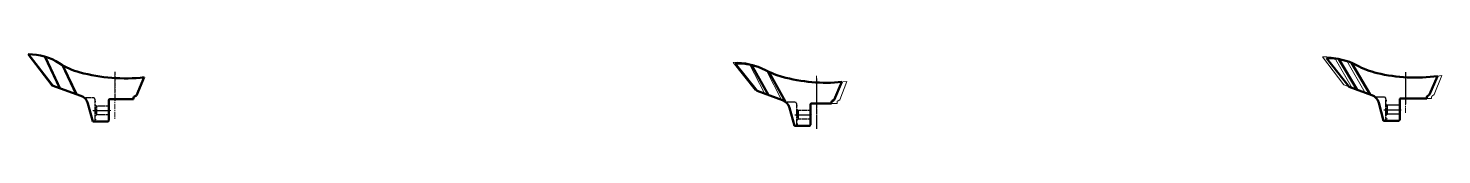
# Model space of a CAD drawing. Header units: millimetres. Extents: x 135002 to 160744, y 22203 to 27033.
# Drawn here: x 144298 to 149297, y 22203 to 22467 of the extents above; entities that cross this region are included whole.
import ezdxf

# ---------------------------------------------------------------- set-up
doc = ezdxf.new("R2010")
doc.units = ezdxf.units.MM
doc.header["$LTSCALE"] = 25
for name, pattern in [('CENTER', [2, 1.25, -0.25, 0.25, -0.25]), ('CENTER2', [1.125, 0.75, -0.125, 0.125, -0.125]), ('HIDDEN', [0.375, 0.25, -0.125])]:
    doc.linetypes.add(name, pattern=pattern)
doc.layers.get('0').update_dxf_attribs({"linetype": 'CONTINUOUS'})
for name, color, linetype, lineweight in [('04 DIMENSION', 7, 'CONTINUOUS', 18), ('cen line', 1, 'CENTER2', 13), ('main', 7, 'CONTINUOUS', 30)]:
    doc.layers.add(name, color=color, linetype=linetype, lineweight=lineweight)

msp = doc.modelspace()

# ---------------------------------------------------------------- linework, layer by layer
at = {"color": 1, "linetype": 'CENTER', "ltscale": 0.4}
msp.add_line((144603.96, 22405.086), (144603.96, 22301.533), dxfattribs=at)
at = {"color": 1, "linetype": 'CENTER', "ltscale": 0.2}
for p, q in [((149169.285, 22403.19), (149169.285, 22289.868)), ((147085.712, 22381.616), (147085.712, 22202.907)), ((144527.422, 22267.807), (144587.984, 22267.807)), ((147009.174, 22252.307), (147069.737, 22252.307)), ((149092.747, 22270.378), (149153.309, 22270.378))]:
    msp.add_line(p, q, dxfattribs=at)
at = {"color": 1}
msp.add_arc((144470.204, 22282.341), 40, 15, 70, dxfattribs=at)
at = {"layer": '04 DIMENSION', "color": 2, "lineweight": 50}
for p, q in [((144382.508, 22356.827), (144297.828, 22467.272)), ((144356.69, 22458.965), (144409.907, 22346.855)), ((148970.076, 22351.409), (148889.297, 22453.584)), ((148933.644, 22450.299), (148997.889, 22341.286)), ((144419.011, 22428.565), (144467.8, 22325.784)), ((146875.805, 22337.125), (146798.534, 22434.687)), ((146856.145, 22429.65), (146915.824, 22322.56)), ((146916.911, 22405.247), (146976.393, 22298.509)), ((148978.387, 22436.876), (149044.779, 22324.219)), ((144483.885, 22319.929), (144382.508, 22356.827)), ((144707.925, 22385.413), (144680.224, 22321.346)), ((147175.721, 22368.862), (147148.474, 22305.846)), ((149049.562, 22322.478), (148970.076, 22351.409)), ((149282.723, 22389.651), (149254.292, 22323.896)), ((144582.96, 22304.807), (144582.96, 22231.807)), ((144585.96, 22307.807), (144670.234, 22307.807)), ((144670.234, 22312.807), (144670.234, 22307.807)), ((144673.987, 22317.649), (144680.224, 22321.346)), ((146965.637, 22304.429), (146875.805, 22337.125)), ((147142.237, 22302.149), (147148.474, 22305.846)), ((149148.636, 22307.357), (149148.636, 22234.357)), ((149151.636, 22310.357), (149244.302, 22310.357)), ((149244.302, 22315.357), (149244.302, 22310.357)), ((149248.055, 22320.199), (149254.292, 22323.896)), ((144508.841, 22292.694), (144525.96, 22228.807)), ((146990.594, 22277.194), (147007.712, 22213.307)), ((147064.712, 22289.307), (147064.712, 22216.307)), ((147067.712, 22292.307), (147138.484, 22292.307)), ((147138.484, 22297.307), (147138.484, 22292.307)), ((149074.518, 22295.244), (149091.636, 22231.357)), ((144579.96, 22228.807), (144525.96, 22228.807)), ((144582.96, 22231.807), (144579.96, 22228.807)), ((147061.712, 22213.307), (147007.712, 22213.307)), ((147064.712, 22216.307), (147061.712, 22213.307)), ((149145.636, 22231.357), (149091.636, 22231.357)), ((149101.636, 22239.286), (149099.636, 22239.286)), ((149101.636, 22236.286), (149099.636, 22236.286)), ((149101.636, 22239.286), (149101.636, 22236.286)), ((149148.636, 22234.357), (149145.636, 22231.357))]:
    msp.add_line(p, q, dxfattribs=at)
at = {"layer": '04 DIMENSION', "color": 1}
for p, q in [((144386.863, 22355.242), (144301.079, 22466.323)), ((144360.65, 22457.099), (144413.573, 22345.52)), ((148950.679, 22358.362), (148875.516, 22458.296)), ((148918.634, 22455.822), (148980.836, 22347.386)), ((144423.66, 22425.412), (144471.564, 22324.413)), ((146790.743, 22438.44), (146869.498, 22339.421)), ((146847.922, 22434.136), (146903.065, 22327.204)), ((146909.15, 22409.162), (146962.586, 22305.54)), ((148961.781, 22444.159), (149026.913, 22330.615)), ((144483.885, 22319.929), (144386.863, 22355.242)), ((144705.084, 22385.175), (144680.224, 22321.346)), ((147193.701, 22370.645), (147168.462, 22305.846)), ((149049.21, 22322.499), (148950.679, 22358.362)), ((149297.34, 22391.685), (149270.844, 22323.917)), ((144582.96, 22304.807), (144582.96, 22231.807)), ((144585.96, 22307.807), (144670.234, 22307.807)), ((144670.234, 22312.807), (144670.234, 22307.807)), ((144673.987, 22317.649), (144680.224, 22321.346)), ((146965.637, 22304.429), (146869.47, 22339.431)), ((147162.225, 22302.149), (147168.462, 22305.846)), ((149148.285, 22307.378), (149148.285, 22234.378)), ((149151.285, 22310.378), (149260.854, 22310.378)), ((149260.854, 22315.378), (149260.854, 22310.378)), ((149264.607, 22320.22), (149270.844, 22323.917)), ((144508.841, 22292.694), (144525.96, 22228.807)), ((146990.594, 22277.194), (147007.712, 22213.307)), ((147064.712, 22289.307), (147064.712, 22216.307)), ((147067.712, 22292.307), (147158.472, 22292.307)), ((147158.472, 22297.307), (147158.472, 22292.307)), ((149074.166, 22295.265), (149091.285, 22231.378)), ((144579.96, 22228.807), (144525.96, 22228.807)), ((144582.96, 22231.807), (144579.96, 22228.807)), ((147061.712, 22213.307), (147007.712, 22213.307)), ((147064.712, 22216.307), (147061.712, 22213.307)), ((149145.285, 22231.378), (149091.285, 22231.378)), ((149148.285, 22234.378), (149145.285, 22231.378))]:
    msp.add_line(p, q, dxfattribs=at)
at = {"layer": '04 DIMENSION', "color": 2}
for q in [(144501.874, 22313.382), (144504.093, 22310.413)]:
    msp.add_line((144503.452, 22312.807), q, dxfattribs=at)
at = {"layer": '04 DIMENSION', "color": 2, "lineweight": 50}
for centre, radius, start, end in [((144299.76, 22268.282), 199, 57.154662, 90.556299), ((148896.045, 22243.692), 210, 61.536402, 91.841451), ((144548.71, 22653.905), 260, 237.154662, 254.885533), ((144640.65, 22994.308), 612.6, 254.885533, 276.304917), ((146809.183, 22229.964), 205, 62.170854, 92.977766), ((147044.936, 22676.558), 300, 242.170854, 254.512413), ((149139.111, 22692.043), 300, 241.536402, 256.484891), ((149204.314, 22963.317), 579, 256.484891, 277.782996), ((147120.665, 22949.86), 583.6, 254.512413, 275.413207), ((144470.204, 22282.341), 40, 15, 70), ((144585.96, 22304.807), 3, 90, 180), ((144675.234, 22312.807), 5, 104.439442, 180), ((146951.957, 22266.841), 40, 15, 70), ((147143.484, 22297.307), 5, 104.439442, 180), ((149035.881, 22284.891), 40, 15, 70), ((149151.636, 22307.357), 3, 90, 180), ((149249.302, 22315.357), 5, 104.439442, 180), ((147067.712, 22289.307), 3, 90, 180), ((147012.316, 22219.307), 6, 195, 270), ((149096.24, 22237.357), 6, 195, 270)]:
    msp.add_arc(centre, radius, start, end, dxfattribs=at)
at = {"layer": '04 DIMENSION', "color": 1}
for centre, radius, start, end in [((144300.303, 22264.324), 202, 56.346614, 89.779977), ((148884.936, 22245.504), 213, 58.897533, 92.534524), ((144523.078, 22598.951), 200, 236.346614, 253.278888), ((144640.35, 22989.316), 607.6, 253.278888, 276.115966), ((146804.627, 22240.928), 198, 59.152743, 94.020922), ((147008.702, 22582.626), 200, 239.152743, 253.450825), ((149098.279, 22599.133), 200, 238.897533, 254.127759), ((149204.531, 22972.821), 588.5, 254.127759, 279.07361), ((147121.384, 22961.838), 595.6, 253.450825, 276.973948), ((144585.96, 22304.807), 3, 90, 180), ((144675.234, 22312.807), 5, 104.439442, 180), ((146951.957, 22266.841), 40, 15, 70), ((147163.472, 22297.307), 5, 104.439442, 180), ((149035.529, 22284.912), 40, 15, 70), ((149151.285, 22307.378), 3, 90, 180), ((149265.854, 22315.378), 5, 104.439442, 180), ((147067.712, 22289.307), 3, 90, 180), ((144530.563, 22234.807), 6, 195, 270), ((147012.316, 22219.307), 6, 195, 270), ((149095.889, 22237.378), 6, 195, 270)]:
    msp.add_arc(centre, radius, start, end, dxfattribs=at)
at = {"layer": '04 DIMENSION', "color": 2}
msp.add_arc((144530.563, 22234.807), 6, 195, 270, dxfattribs=at)
at = {"layer": 'cen line', "color": 2}
for p, q in [((144603.96, 22403.658), (144603.96, 22235.407)), ((149169.636, 22259.171), (149169.636, 22398.399)), ((147085.712, 22391.219), (147085.712, 22272.252)), ((144589.903, 22267.807), (144525.949, 22267.807)), ((147010.713, 22252.307), (147068.032, 22252.307)), ((149094.637, 22270.357), (149151.957, 22270.357))]:
    msp.add_line(p, q, dxfattribs=at)
at = {"layer": 'main', "color": 1, "linetype": 'HIDDEN', "ltscale": 0.45}
for p, q in [((144527.96, 22312.807), (144496.124, 22312.807)), ((144527.96, 22312.807), (144496.124, 22312.807)), ((144533.96, 22228.807), (144533.96, 22306.807)), ((144535.96, 22301.379), (144533.96, 22301.379)), ((144535.96, 22298.379), (144533.96, 22298.379)), ((144535.96, 22298.379), (144535.96, 22301.379)), ((149093.285, 22315.378), (149061.449, 22315.378)), ((149093.285, 22315.378), (149061.449, 22315.378)), ((149099.285, 22231.378), (149099.285, 22309.378)), ((149101.285, 22303.949), (149099.285, 22303.949)), ((149101.285, 22300.949), (149099.285, 22300.949)), ((149101.285, 22300.949), (149101.285, 22303.949)), ((144535.958, 22286.557), (144533.96, 22286.557)), ((144535.958, 22249.057), (144533.96, 22249.057)), ((144535.958, 22286.557), (144535.958, 22249.057)), ((144535.958, 22286.557), (144538.958, 22283.557)), ((144538.958, 22252.057), (144535.958, 22249.057)), ((144535.958, 22249.057), (144538.958, 22252.057)), ((144582.96, 22283.557), (144538.958, 22283.557)), ((144538.958, 22283.557), (144538.958, 22252.057)), ((144582.96, 22252.057), (144538.958, 22252.057)), ((147009.712, 22297.307), (146977.876, 22297.307)), ((147009.712, 22297.307), (146977.876, 22297.307)), ((147015.712, 22213.307), (147015.712, 22291.307)), ((147017.712, 22285.879), (147015.712, 22285.879)), ((147017.712, 22282.879), (147015.712, 22282.879)), ((147017.71, 22271.057), (147015.712, 22271.057)), ((147017.71, 22271.057), (147017.71, 22233.557)), ((147017.71, 22271.057), (147020.71, 22268.057)), ((147017.712, 22282.879), (147017.712, 22285.879)), ((147064.712, 22268.057), (147020.71, 22268.057)), ((147020.71, 22268.057), (147020.71, 22236.557)), ((149101.283, 22289.128), (149099.285, 22289.128)), ((149101.283, 22251.628), (149099.285, 22251.628)), ((149101.283, 22289.128), (149101.283, 22251.628)), ((149101.283, 22289.128), (149104.283, 22286.128)), ((149104.283, 22254.628), (149101.283, 22251.628)), ((149101.283, 22251.628), (149104.283, 22254.628)), ((149148.285, 22286.128), (149104.283, 22286.128)), ((149104.283, 22286.128), (149104.283, 22254.628)), ((149148.285, 22254.628), (149104.283, 22254.628)), ((144535.96, 22236.736), (144533.96, 22236.736)), ((144535.96, 22233.736), (144533.96, 22233.736)), ((144535.96, 22236.736), (144535.96, 22233.736)), ((147017.71, 22233.557), (147015.712, 22233.557)), ((147017.712, 22221.237), (147015.712, 22221.237)), ((147017.712, 22218.237), (147015.712, 22218.237)), ((147020.71, 22236.557), (147017.71, 22233.557)), ((147017.71, 22233.557), (147020.71, 22236.557)), ((147017.712, 22221.237), (147017.712, 22218.237)), ((147064.712, 22236.557), (147020.71, 22236.557)), ((149101.285, 22239.307), (149099.285, 22239.307)), ((149101.285, 22236.307), (149099.285, 22236.307)), ((149101.285, 22239.307), (149101.285, 22236.307))]:
    msp.add_line(p, q, dxfattribs=at)
at = {"layer": 'main', "color": 2, "linetype": 'HIDDEN', "ltscale": 0.45}
for p, q in [((144527.96, 22312.807), (144496.124, 22312.807)), ((144527.96, 22312.807), (144496.124, 22312.807)), ((144533.96, 22228.807), (144533.96, 22306.807)), ((144535.96, 22301.379), (144533.96, 22301.379)), ((144535.96, 22298.379), (144533.96, 22298.379)), ((144535.96, 22298.379), (144535.96, 22301.379)), ((149093.636, 22315.357), (149061.801, 22315.357)), ((149093.636, 22315.357), (149061.801, 22315.357)), ((149099.636, 22231.357), (149099.636, 22309.357)), ((149101.636, 22303.928), (149099.636, 22303.928)), ((149101.636, 22300.928), (149099.636, 22300.928)), ((149101.636, 22300.928), (149101.636, 22303.928)), ((144535.958, 22286.557), (144533.96, 22286.557)), ((144535.958, 22249.057), (144533.96, 22249.057)), ((144535.958, 22286.557), (144535.958, 22249.057)), ((144535.958, 22286.557), (144538.958, 22283.557)), ((144538.958, 22252.057), (144535.958, 22249.057)), ((144535.958, 22249.057), (144538.958, 22252.057)), ((144582.96, 22283.557), (144538.958, 22283.557)), ((144538.958, 22283.557), (144538.958, 22252.057)), ((144582.96, 22252.057), (144538.958, 22252.057)), ((147009.712, 22297.307), (146977.876, 22297.307)), ((147009.712, 22297.307), (146977.876, 22297.307)), ((147015.712, 22213.307), (147015.712, 22291.307)), ((147017.712, 22285.879), (147015.712, 22285.879)), ((147017.712, 22282.879), (147015.712, 22282.879)), ((147017.71, 22271.057), (147015.712, 22271.057)), ((147017.71, 22271.057), (147017.71, 22233.557)), ((147017.71, 22271.057), (147020.71, 22268.057)), ((147017.712, 22282.879), (147017.712, 22285.879)), ((147064.712, 22268.057), (147020.71, 22268.057)), ((147020.71, 22268.057), (147020.71, 22236.557)), ((149101.635, 22289.107), (149099.636, 22289.107)), ((149101.635, 22251.607), (149099.636, 22251.607)), ((149101.635, 22289.107), (149101.635, 22251.607)), ((149101.635, 22289.107), (149104.635, 22286.107)), ((149104.635, 22254.607), (149101.635, 22251.607)), ((149101.635, 22251.607), (149104.635, 22254.607)), ((149148.636, 22286.107), (149104.635, 22286.107)), ((149104.635, 22286.107), (149104.635, 22254.607)), ((149148.636, 22254.607), (149104.635, 22254.607)), ((144535.96, 22236.736), (144533.96, 22236.736)), ((144535.96, 22233.736), (144533.96, 22233.736)), ((144535.96, 22236.736), (144535.96, 22233.736)), ((147017.71, 22233.557), (147015.712, 22233.557)), ((147017.712, 22221.237), (147015.712, 22221.237)), ((147017.712, 22218.237), (147015.712, 22218.237)), ((147020.71, 22236.557), (147017.71, 22233.557)), ((147017.71, 22233.557), (147020.71, 22236.557)), ((147017.712, 22221.237), (147017.712, 22218.237)), ((147064.712, 22236.557), (147020.71, 22236.557))]:
    msp.add_line(p, q, dxfattribs=at)
at = {"layer": 'main', "color": 1, "linetype": 'HIDDEN', "ltscale": 0.45}
for centre in [(144527.96, 22306.807), (144527.96, 22306.807), (149093.285, 22309.378), (149093.285, 22309.378), (147009.712, 22291.307), (147009.712, 22291.307)]:
    msp.add_arc(centre, 6, 0, 90, dxfattribs=at)
at = {"layer": 'main', "color": 2, "linetype": 'HIDDEN', "ltscale": 0.45}
for centre in [(144527.96, 22306.807), (144527.96, 22306.807), (149093.636, 22309.357), (149093.636, 22309.357), (147009.712, 22291.307), (147009.712, 22291.307)]:
    msp.add_arc(centre, 6, 0, 90, dxfattribs=at)

doc.saveas('drawing.dxf')
